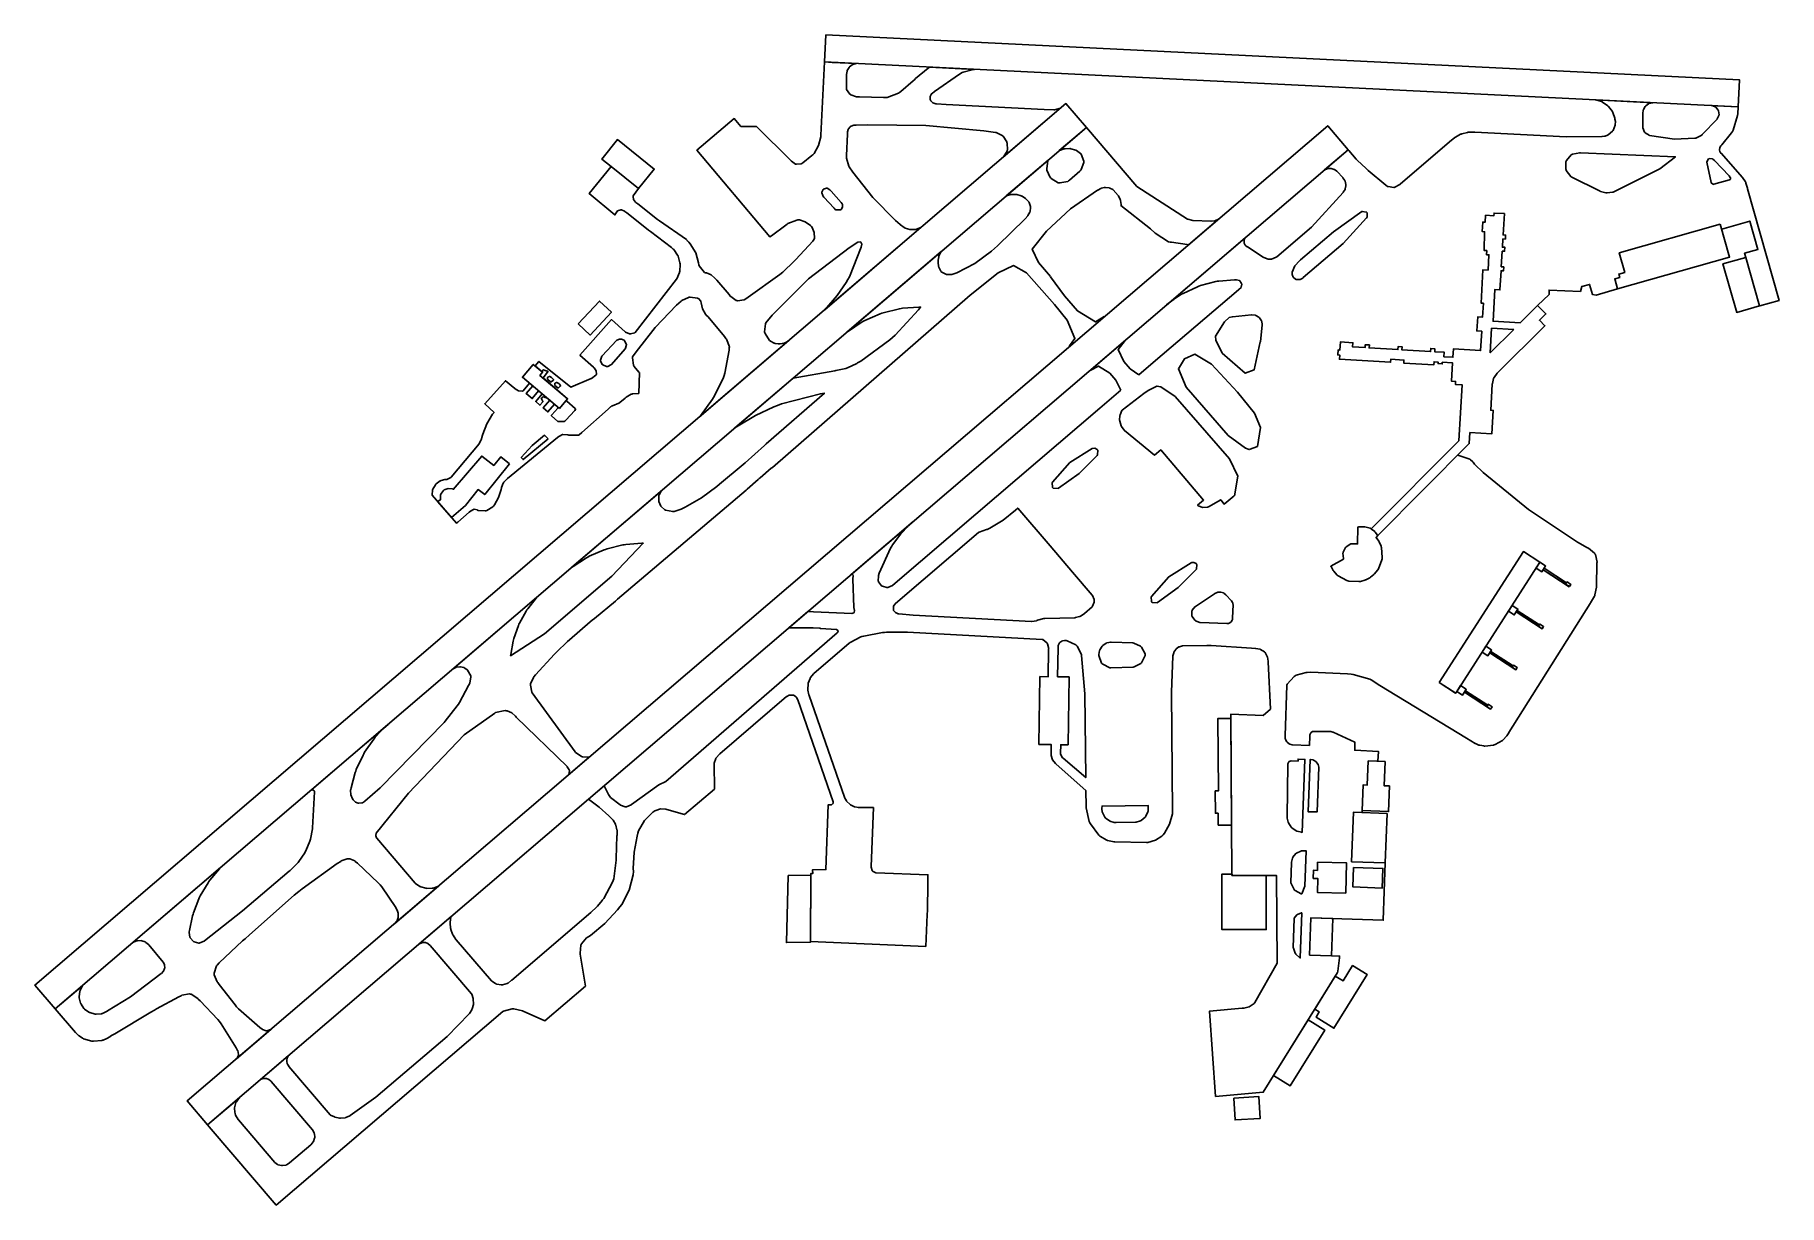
# Model space of a CAD drawing. Extents: x -81.8748 to -81.8309, y 45.5519 to 45.5814.
import ezdxf

# ---------------------------------------------------------------- set-up
doc = ezdxf.new("R2010")
doc.units = 0
doc.header["$MEASUREMENT"] = 0
for name, color, linetype in [('runway', 90, 'Continuous'), ('taxiway', 130, 'Continuous'), ('term', 7, 'Continuous')]:
    doc.layers.add(name, color=color, linetype=linetype)

msp = doc.modelspace()

# ---------------------------------------------------------------- linework, layer by layer
msp.add_line((-81.838215, 45.565768), (-81.838168, 45.565842))
at = {"layer": 'runway'}
for p, q in [((-81.854902, 45.581418), (-81.831876, 45.580285)), ((-81.848333, 45.579085), (-81.874317, 45.556866)), ((-81.841735, 45.578523), (-81.870479, 45.553945))]:
    msp.add_line(p, q, dxfattribs=at)
for points in [[(-81.854902, 45.581418), (-81.854936, 45.580735), (-81.831909, 45.579602), (-81.831876, 45.580285)], [(-81.874317, 45.556866), (-81.874831, 45.557469), (-81.848848, 45.579688), (-81.848333, 45.579085)], [(-81.870479, 45.553946), (-81.870994, 45.554547), (-81.84225, 45.579126), (-81.841736, 45.578524)]]:
    msp.add_lwpolyline(points, close=True, dxfattribs=at)
at = {"layer": 'taxiway'}
for p, q in [((-81.847059, 45.577595), (-81.845784, 45.576777)), ((-81.843949, 45.571525), (-81.844017, 45.571043))]:
    msp.add_line(p, q, dxfattribs=at)
for points in [[(-81.858546, 45.574704), (-81.858544, 45.574706), (-81.85853, 45.574719), (-81.858359, 45.574802), (-81.85834, 45.574805), (-81.858321, 45.574808), (-81.858132, 45.574785), (-81.858114, 45.574777), (-81.858106, 45.574773), (-81.858048, 45.574705), (-81.858046, 45.574696), (-81.858044, 45.574665), (-81.858007, 45.574514), (-81.857932, 45.574378), (-81.857912, 45.574354), (-81.857868, 45.574308), (-81.857454, 45.573819), (-81.857417, 45.573767), (-81.857402, 45.573751), (-81.85733, 45.573553), (-81.857331, 45.573531), (-81.857336, 45.573472), (-81.857441, 45.57289), (-81.857457, 45.572833), (-81.857475, 45.572785), (-81.857703, 45.572323), (-81.85773, 45.572278), (-81.857757, 45.572234), (-81.858061, 45.571819), (-81.858095, 45.57178), (-81.856059, 45.573522), (-81.855831, 45.573716), (-81.855838, 45.573709), (-81.855925, 45.573657), (-81.855935, 45.573653), (-81.855945, 45.573649), (-81.856051, 45.573628), (-81.856062, 45.573627), (-81.856094, 45.573627), (-81.856179, 45.573643), (-81.85619, 45.573646), (-81.8562, 45.57365), (-81.85629, 45.573698), (-81.856298, 45.573705), (-81.856315, 45.573717), (-81.85643, 45.57389), (-81.856435, 45.57391), (-81.856441, 45.573931), (-81.856423, 45.574138), (-81.856414, 45.574157), (-81.856248, 45.574356), (-81.855332, 45.575267), (-81.854308, 45.576054), (-81.854089, 45.576192), (-81.854084, 45.576196), (-81.854028, 45.576202), (-81.854023, 45.576199), (-81.854017, 45.576196), (-81.85399, 45.576146), (-81.853991, 45.57614), (-81.85401, 45.576063), (-81.854305, 45.57532), (-81.854346, 45.575249), (-81.854385, 45.575179), (-81.854612, 45.574847), (-81.854872, 45.574544), (-81.854928, 45.574488), (-81.854928, 45.574488), (-81.852494, 45.57657), (-81.852503, 45.576564), (-81.85261, 45.57652), (-81.852622, 45.576517), (-81.852634, 45.576514), (-81.852757, 45.576509), (-81.85277, 45.57651), (-81.852782, 45.576512), (-81.8529, 45.576549), (-81.852911, 45.576555), (-81.852922, 45.576561), (-81.853014, 45.57663), (-81.853022, 45.576638), (-81.853146, 45.576743), (-81.853718, 45.577319), (-81.854221, 45.577955), (-81.854311, 45.57809), (-81.854322, 45.578107), (-81.854378, 45.578307), (-81.854377, 45.578328), (-81.854377, 45.578381), (-81.854355, 45.578916), (-81.854351, 45.57897), (-81.85435, 45.578975), (-81.854335, 45.579035), (-81.854332, 45.579041), (-81.854329, 45.579046), (-81.854286, 45.579098), (-81.854281, 45.579102), (-81.854275, 45.579107), (-81.854215, 45.579136), (-81.854209, 45.579138), (-81.854202, 45.579139), (-81.854142, 45.579141), (-81.854136, 45.57914), (-81.853843, 45.579154), (-81.852377, 45.579135), (-81.850917, 45.579002), (-81.850626, 45.578958), (-81.850609, 45.578956), (-81.850457, 45.578885), (-81.850444, 45.578873), (-81.850431, 45.578863), (-81.850339, 45.578723), (-81.850334, 45.578707), (-81.850329, 45.578691), (-81.850324, 45.578524), (-81.850329, 45.578507), (-81.850333, 45.57849), (-81.850418, 45.578345), (-81.85043, 45.578334), (-81.85043, 45.578334), (-81.848969, 45.579584), (-81.848969, 45.579584), (-81.848982, 45.579575), (-81.849137, 45.57953), (-81.849153, 45.579531), (-81.8494, 45.579539), (-81.851867, 45.57966), (-81.852113, 45.579676), (-81.85213, 45.579676), (-81.852202, 45.579702), (-81.852255, 45.579758), (-81.85226, 45.579773), (-81.852266, 45.579788), (-81.852267, 45.579865), (-81.852232, 45.579933), (-81.85222, 45.579944), (-81.852162, 45.579995), (-81.851532, 45.580432), (-81.851465, 45.580468), (-81.85144, 45.58048), (-81.851178, 45.580548), (-81.851151, 45.580549), (-81.851151, 45.580549), (-81.852286, 45.580605), (-81.852318, 45.580579), (-81.852636, 45.580315), (-81.852667, 45.580288), (-81.852699, 45.580261), (-81.853012, 45.579991), (-81.853043, 45.579964), (-81.853068, 45.579945), (-81.853356, 45.579842), (-81.853387, 45.579841), (-81.853448, 45.579842), (-81.854054, 45.579853), (-81.854114, 45.579854), (-81.854129, 45.579854), (-81.854269, 45.579903), (-81.854281, 45.579912), (-81.854293, 45.579921), (-81.854376, 45.580043), (-81.85438, 45.580057), (-81.85438, 45.580087), (-81.854375, 45.580383), (-81.854374, 45.580412), (-81.854374, 45.58042), (-81.854364, 45.580503), (-81.854362, 45.580511), (-81.854359, 45.58052), (-81.854315, 45.580597), (-81.854309, 45.580604), (-81.854303, 45.580611), (-81.854232, 45.580666), (-81.854224, 45.580669), (-81.854216, 45.580673), (-81.854136, 45.580695), (-81.854128, 45.580695), (-81.854128, 45.580695), (-81.85474, 45.580725), (-81.854936, 45.580735), (-81.855027, 45.578893), (-81.855027, 45.578847), (-81.85508, 45.578626), (-81.855194, 45.578428), (-81.855225, 45.578394), (-81.855248, 45.578375), (-81.855482, 45.578191), (-81.855505, 45.578173), (-81.855517, 45.578168), (-81.85564, 45.578156), (-81.855652, 45.578159), (-81.855664, 45.578162), (-81.855765, 45.578234), (-81.855772, 45.578245), (-81.856645, 45.579105), (-81.857038, 45.579106), (-81.857207, 45.579307), (-81.858149, 45.57851), (-81.856306, 45.576327), (-81.85627, 45.576354), (-81.85591, 45.57662), (-81.855873, 45.576646), (-81.855854, 45.576661), (-81.855631, 45.576749), (-81.855607, 45.576752), (-81.855559, 45.576752), (-81.855416, 45.576709), (-81.855283, 45.576612), (-81.855263, 45.576586), (-81.855245, 45.576564), (-81.85519, 45.576435), (-81.855184, 45.576295), (-81.85519, 45.576267), (-81.855227, 45.576217), (-81.855651, 45.575755), (-81.855699, 45.575713), (-81.855721, 45.57569), (-81.85596, 45.575461), (-81.855984, 45.575439), (-81.856062, 45.575379), (-81.856857, 45.574807), (-81.856938, 45.574752), (-81.856953, 45.574743), (-81.857122, 45.574716), (-81.857139, 45.57472), (-81.857156, 45.574724), (-81.857296, 45.574822), (-81.857306, 45.574836), (-81.857334, 45.574874), (-81.857646, 45.575234), (-81.85768, 45.575267), (-81.857695, 45.575288), (-81.857791, 45.57537), (-81.857908, 45.575416), (-81.857934, 45.575419), (-81.857954, 45.57543), (-81.858093, 45.575598), (-81.8581, 45.57562), (-81.858105, 45.575673), (-81.858178, 45.575926), (-81.858316, 45.57615), (-81.858353, 45.576189), (-81.858355, 45.576192), (-81.85838, 45.57622), (-81.858382, 45.576222), (-81.858385, 45.576225), (-81.858406, 45.576255), (-81.858408, 45.576258), (-81.859089, 45.576727), (-81.859138, 45.576767), (-81.859636, 45.577157), (-81.859686, 45.577194), (-81.859699, 45.577203), (-81.859745, 45.577266), (-81.859758, 45.577342), (-81.859755, 45.577357), (-81.859618, 45.577545), (-81.860311, 45.578101), (-81.860859, 45.577417), (-81.860216, 45.576878), (-81.860153, 45.576979), (-81.860146, 45.576985), (-81.860066, 45.577011), (-81.860058, 45.57701), (-81.860049, 45.57701), (-81.859974, 45.576973), (-81.859968, 45.576967), (-81.859917, 45.576929), (-81.85942, 45.576539), (-81.859371, 45.576499), (-81.859316, 45.576463), (-81.858792, 45.576061), (-81.858742, 45.576017), (-81.858731, 45.576005), (-81.858636, 45.575869), (-81.858629, 45.575853), (-81.858621, 45.575838), (-81.858574, 45.575669), (-81.858572, 45.575651), (-81.85857, 45.575633), (-81.858581, 45.575458), (-81.858585, 45.575441), (-81.858589, 45.575425), (-81.858653, 45.575271), (-81.858661, 45.575258), (-81.858661, 45.575258)], [(-81.831361, 45.574589), (-81.830876, 45.574726), (-81.831673, 45.577537), (-81.831675, 45.577551), (-81.831712, 45.577684), (-81.831718, 45.577697), (-81.831724, 45.57771), (-81.831801, 45.577825), (-81.831811, 45.577835), (-81.83233, 45.578424), (-81.832333, 45.578427), (-81.832361, 45.578461), (-81.832364, 45.578465), (-81.832366, 45.57847), (-81.832379, 45.578517), (-81.83238, 45.578522), (-81.83238, 45.578527), (-81.832373, 45.578574), (-81.832372, 45.578579), (-81.832371, 45.578583), (-81.832348, 45.578622), (-81.832346, 45.578624), (-81.832316, 45.57865), (-81.832073, 45.57895), (-81.832054, 45.578984), (-81.832036, 45.579018), (-81.831922, 45.579387), (-81.831918, 45.579426), (-81.831909, 45.579602), (-81.832455, 45.579629), (-81.832584, 45.579635), (-81.832575, 45.579635), (-81.832485, 45.579604), (-81.832477, 45.579598), (-81.832468, 45.579593), (-81.832408, 45.579518), (-81.832405, 45.579509), (-81.832401, 45.579501), (-81.832389, 45.579406), (-81.832391, 45.579396), (-81.832393, 45.579386), (-81.832434, 45.5793), (-81.83244, 45.579293), (-81.832812, 45.578907), (-81.832823, 45.578892), (-81.832978, 45.578812), (-81.832997, 45.578811), (-81.83351, 45.578793), (-81.834144, 45.578886), (-81.834154, 45.578889), (-81.834252, 45.578949), (-81.83426, 45.578958), (-81.834267, 45.578968), (-81.83431, 45.579074), (-81.834311, 45.579085), (-81.834309, 45.579428), (-81.83431, 45.579435), (-81.8343, 45.579517), (-81.834297, 45.579525), (-81.834294, 45.579534), (-81.83425, 45.579612), (-81.834244, 45.579619), (-81.834238, 45.579627), (-81.834165, 45.579681), (-81.834157, 45.579684), (-81.834149, 45.579688), (-81.834069, 45.579708), (-81.834061, 45.579708), (-81.834061, 45.579708), (-81.835509, 45.579779), (-81.835509, 45.579779), (-81.835495, 45.579778), (-81.835352, 45.579735), (-81.835338, 45.579728), (-81.835324, 45.579722), (-81.835195, 45.579633), (-81.835184, 45.579621), (-81.835173, 45.579611), (-81.835078, 45.579486), (-81.835071, 45.579472), (-81.835064, 45.579458), (-81.835017, 45.579317), (-81.835014, 45.579302), (-81.835013, 45.579297), (-81.835002, 45.579238), (-81.835002, 45.579232), (-81.835001, 45.579225), (-81.835004, 45.57916), (-81.835005, 45.579153), (-81.835007, 45.57914), (-81.835059, 45.579011), (-81.835068, 45.578999), (-81.835076, 45.578987), (-81.835183, 45.578898), (-81.835196, 45.578892), (-81.835201, 45.578889), (-81.835263, 45.578867), (-81.835269, 45.578865), (-81.835275, 45.578864), (-81.835335, 45.578856), (-81.835341, 45.578855), (-81.836239, 45.578852), (-81.838541, 45.578965), (-81.838555, 45.578966), (-81.8387, 45.578964), (-81.838715, 45.578963), (-81.83873, 45.578961), (-81.838875, 45.578923), (-81.838889, 45.578917), (-81.838903, 45.578912), (-81.839035, 45.578843), (-81.839047, 45.578834), (-81.83906, 45.578826), (-81.83917, 45.57873), (-81.839179, 45.578719), (-81.840422, 45.577656), (-81.840432, 45.577645), (-81.840558, 45.577577), (-81.840572, 45.577575), (-81.840587, 45.577572), (-81.840728, 45.577594), (-81.840741, 45.5776), (-81.840787, 45.577634), (-81.841228, 45.578), (-81.841271, 45.578039), (-81.841292, 45.578057), (-81.841498, 45.578248), (-81.841517, 45.578268), (-81.841536, 45.578289), (-81.841719, 45.578502), (-81.841736, 45.578524), (-81.842331, 45.578015), (-81.842325, 45.578018), (-81.842262, 45.578044), (-81.842255, 45.578046), (-81.842248, 45.578047), (-81.842175, 45.578051), (-81.842168, 45.578049), (-81.842161, 45.578049), (-81.84209, 45.578028), (-81.842084, 45.578025), (-81.842077, 45.578022), (-81.842021, 45.577981), (-81.842017, 45.577977), (-81.841874, 45.577823), (-81.841869, 45.577818), (-81.84182, 45.57775), (-81.841816, 45.577742), (-81.841812, 45.577734), (-81.841792, 45.577647), (-81.841792, 45.577638), (-81.841791, 45.577612), (-81.841808, 45.57754), (-81.841812, 45.577532), (-81.841815, 45.577524), (-81.841861, 45.577455), (-81.841866, 45.577449), (-81.84266, 45.576571), (-81.843536, 45.575821), (-81.843548, 45.575813), (-81.843666, 45.575768), (-81.843705, 45.575768), (-81.843748, 45.575767), (-81.843863, 45.575809), (-81.843876, 45.575817), (-81.844275, 45.576076), (-81.844279, 45.576078), (-81.844322, 45.57611), (-81.844326, 45.576114), (-81.84433, 45.576119), (-81.844357, 45.576172), (-81.844359, 45.576177), (-81.84436, 45.576184), (-81.844359, 45.576244), (-81.844358, 45.57625), (-81.844356, 45.576255), (-81.844333, 45.576303), (-81.84433, 45.576306), (-81.845561, 45.575254), (-81.846318, 45.574606), (-81.846303, 45.574619), (-81.846149, 45.574739), (-81.846132, 45.574751), (-81.846116, 45.574762), (-81.845949, 45.574871), (-81.845932, 45.574881), (-81.845898, 45.574901), (-81.845535, 45.57507), (-81.845498, 45.575084), (-81.84546, 45.575098), (-81.845072, 45.575199), (-81.845033, 45.575206), (-81.844993, 45.575213), (-81.844599, 45.575243), (-81.84456, 45.575243), (-81.844552, 45.575244), (-81.844477, 45.575225), (-81.844471, 45.575221), (-81.844464, 45.575216), (-81.844422, 45.575153), (-81.84442, 45.575145), (-81.844418, 45.575138), (-81.844429, 45.575062), (-81.844433, 45.575055), (-81.844436, 45.575048), (-81.844494, 45.574998), (-81.844501, 45.574995), (-81.846652, 45.573156), (-81.846653, 45.573156), (-81.847008, 45.572852)], [(-81.847059, 45.577595), (-81.848333, 45.579085), (-81.849018, 45.578501), (-81.849007, 45.578506), (-81.848896, 45.578545), (-81.848883, 45.578547), (-81.848871, 45.578549), (-81.848747, 45.578552), (-81.848735, 45.57855), (-81.848722, 45.578549), (-81.848603, 45.578512), (-81.848592, 45.578506), (-81.848581, 45.578501), (-81.848485, 45.578432), (-81.848477, 45.578424), (-81.848463, 45.57841), (-81.848394, 45.578236), (-81.848394, 45.578217), (-81.848394, 45.578198), (-81.848463, 45.578023), (-81.848476, 45.578009), (-81.848501, 45.577985), (-81.848755, 45.577759), (-81.848782, 45.577737), (-81.8488, 45.577726), (-81.849, 45.577686), (-81.849021, 45.577689), (-81.849042, 45.577692), (-81.849218, 45.577796), (-81.849231, 45.577812), (-81.849244, 45.577827), (-81.849327, 45.578008), (-81.849329, 45.578028), (-81.849332, 45.578048), (-81.849303, 45.578246), (-81.849295, 45.578264), (-81.850353, 45.577358), (-81.850344, 45.577363), (-81.85024, 45.577393), (-81.850229, 45.577394), (-81.850218, 45.577396), (-81.850105, 45.577396), (-81.850094, 45.577394), (-81.850082, 45.577392), (-81.849975, 45.57736), (-81.849965, 45.577355), (-81.849954, 45.57735), (-81.849864, 45.577291), (-81.849856, 45.577284), (-81.849849, 45.577278), (-81.849785, 45.577207), (-81.84978, 45.577198), (-81.849775, 45.577189), (-81.849743, 45.577091), (-81.849743, 45.57708), (-81.849741, 45.577069), (-81.849752, 45.576966), (-81.849755, 45.576956), (-81.849758, 45.576946), (-81.849806, 45.576863), (-81.849812, 45.576856), (-81.849875, 45.576782), (-81.85057, 45.576097), (-81.850646, 45.576034), (-81.850722, 45.575964), (-81.85114, 45.575659), (-81.851599, 45.575422), (-81.851697, 45.575385), (-81.851723, 45.575377), (-81.851857, 45.575379), (-81.851977, 45.575436), (-81.851997, 45.575454), (-81.852003, 45.575463), (-81.85205, 45.57556), (-81.852053, 45.575571), (-81.852056, 45.575582), (-81.852071, 45.575693), (-81.852071, 45.575704), (-81.852072, 45.575738), (-81.852054, 45.575827), (-81.852051, 45.575838), (-81.852048, 45.575849), (-81.852001, 45.575945), (-81.851995, 45.575954), (-81.854363, 45.573929), (-81.854363, 45.573929), (-81.854331, 45.573954), (-81.853987, 45.574181), (-81.853951, 45.574201), (-81.853914, 45.574221), (-81.85353, 45.574388), (-81.853491, 45.574402), (-81.853451, 45.574415), (-81.853045, 45.574514), (-81.853004, 45.57452), (-81.852963, 45.574527), (-81.852552, 45.574556), (-81.852511, 45.574555), (-81.852563, 45.574486), (-81.853154, 45.573851), (-81.85322, 45.573794), (-81.853287, 45.573733), (-81.854019, 45.573196), (-81.854097, 45.57315), (-81.854118, 45.573137), (-81.85435, 45.573027), (-81.854375, 45.573018), (-81.854399, 45.57301), (-81.854649, 45.572955), (-81.854674, 45.572952), (-81.855722, 45.572767), (-81.857192, 45.57151), (-81.857192, 45.57151), (-81.857108, 45.571567), (-81.856671, 45.571824), (-81.85621, 45.572041), (-81.856114, 45.572078), (-81.856018, 45.572115), (-81.855035, 45.572373), (-81.854935, 45.572387), (-81.8564, 45.571107), (-81.856447, 45.571064), (-81.856933, 45.570635), (-81.856983, 45.570592), (-81.857032, 45.57055), (-81.857527, 45.570134), (-81.857578, 45.570093), (-81.857649, 45.570031), (-81.858031, 45.569749), (-81.858443, 45.569512), (-81.858529, 45.569472), (-81.858544, 45.569462), (-81.858719, 45.569404), (-81.858738, 45.569403), (-81.858756, 45.569402), (-81.858936, 45.569437), (-81.858953, 45.569446), (-81.858962, 45.569451), (-81.859044, 45.569523), (-81.859051, 45.569532), (-81.859058, 45.569542), (-81.859106, 45.569653), (-81.859108, 45.569665), (-81.859111, 45.569677), (-81.859106, 45.569798), (-81.859104, 45.569809), (-81.8591, 45.569821), (-81.859051, 45.569919), (-81.859044, 45.569927), (-81.8613, 45.567997), (-81.8613, 45.567997), (-81.861269, 45.568021), (-81.860932, 45.568238), (-81.860896, 45.568257), (-81.86086, 45.568276), (-81.860488, 45.568437), (-81.86045, 45.56845), (-81.860411, 45.568464), (-81.860017, 45.568562), (-81.859977, 45.568568), (-81.859937, 45.568574), (-81.859537, 45.568606), (-81.859498, 45.568606), (-81.860292, 45.567778), (-81.861991, 45.566319), (-81.862842, 45.565767), (-81.862838, 45.565801), (-81.862778, 45.566137), (-81.86277, 45.56617), (-81.862761, 45.566203), (-81.862646, 45.566529), (-81.862632, 45.566561), (-81.862617, 45.566592), (-81.86245, 45.566895), (-81.862431, 45.566924), (-81.862412, 45.566953), (-81.862202, 45.567221), (-81.862179, 45.567245), (-81.862179, 45.567245), (-81.864299, 45.565433), (-81.864299, 45.565433), (-81.864293, 45.565438), (-81.864223, 45.565474), (-81.864215, 45.565476), (-81.864207, 45.565479), (-81.864124, 45.56549), (-81.864116, 45.565489), (-81.864107, 45.565489), (-81.864025, 45.565471), (-81.864017, 45.565468), (-81.86401, 45.565465), (-81.863943, 45.565423), (-81.863938, 45.565418), (-81.863925, 45.565407), (-81.863848, 45.565265), (-81.863845, 45.565249), (-81.863842, 45.565233), (-81.863872, 45.565074), (-81.86388, 45.56506), (-81.8639, 45.565016), (-81.864133, 45.564588), (-81.86416, 45.564548), (-81.864187, 45.564507), (-81.864488, 45.564123), (-81.864521, 45.564088), (-81.866127, 45.562436), (-81.866516, 45.5621), (-81.866521, 45.562096), (-81.866579, 45.562063), (-81.866586, 45.56206), (-81.866593, 45.562058), (-81.866666, 45.562051), (-81.866673, 45.562052), (-81.866681, 45.562053), (-81.86675, 45.562079), (-81.866756, 45.562083), (-81.866762, 45.562087), (-81.866809, 45.562135), (-81.866813, 45.56214), (-81.866827, 45.562159), (-81.866872, 45.562264), (-81.866877, 45.562378), (-81.866871, 45.562401), (-81.866864, 45.56244), (-81.86676, 45.562824), (-81.866746, 45.562862), (-81.866732, 45.5629), (-81.866562, 45.563266), (-81.866542, 45.5633), (-81.866522, 45.563336), (-81.866292, 45.563667), (-81.866266, 45.563697), (-81.866253, 45.563713), (-81.866119, 45.563861), (-81.866106, 45.563875), (-81.866091, 45.563889), (-81.865946, 45.564024), (-81.865931, 45.564037), (-81.866691, 45.563387), (-81.867867, 45.562381), (-81.867866, 45.562382), (-81.867849, 45.562385), (-81.867844, 45.562385), (-81.867841, 45.562385), (-81.867819, 45.562379), (-81.867818, 45.562378), (-81.867815, 45.562377), (-81.867797, 45.562363), (-81.867796, 45.562362), (-81.867795, 45.56236), (-81.867784, 45.562343), (-81.867784, 45.56234), (-81.867831, 45.561428), (-81.867833, 45.561402), (-81.867886, 45.561146), (-81.867894, 45.56112), (-81.867902, 45.561095), (-81.868006, 45.560849), (-81.868019, 45.560825), (-81.868032, 45.560801), (-81.868182, 45.56058), (-81.868199, 45.560559), (-81.868216, 45.560539), (-81.868402, 45.560355), (-81.868422, 45.560338), (-81.869603, 45.559342), (-81.870553, 45.558579), (-81.870562, 45.558572), (-81.870673, 45.558528), (-81.870686, 45.558526), (-81.870698, 45.558526), (-81.870814, 45.558553), (-81.870824, 45.558558), (-81.870835, 45.558565), (-81.870915, 45.558654), (-81.870921, 45.558665), (-81.870926, 45.558675), (-81.870942, 45.558794), (-81.870939, 45.558806), (-81.870934, 45.558843), (-81.870856, 45.559214), (-81.870845, 45.559251), (-81.870834, 45.559288), (-81.870696, 45.559645), (-81.870679, 45.55968), (-81.870662, 45.559714), (-81.870467, 45.560046), (-81.870445, 45.560077), (-81.870423, 45.560108), (-81.87018, 45.560399), (-81.870154, 45.560426), (-81.870154, 45.560427), (-81.872353, 45.558546), (-81.872345, 45.558551), (-81.872264, 45.558581), (-81.872255, 45.558583), (-81.872246, 45.558585), (-81.872154, 45.558587), (-81.872144, 45.558585), (-81.872135, 45.558584), (-81.872048, 45.558553), (-81.872041, 45.558548), (-81.872033, 45.558544), (-81.871965, 45.55849), (-81.87196, 45.558483), (-81.8716, 45.558047), (-81.871596, 45.558043), (-81.871567, 45.557984), (-81.871565, 45.557977), (-81.871563, 45.55797), (-81.871559, 45.557899), (-81.87156, 45.557892), (-81.871561, 45.557885), (-81.871589, 45.557818), (-81.871593, 45.557812), (-81.871597, 45.557807), (-81.871643, 45.557761), (-81.871649, 45.557758), (-81.872422, 45.557169), (-81.872998, 45.556817), (-81.873008, 45.55681), (-81.873125, 45.556754), (-81.873138, 45.55675), (-81.873151, 45.556746), (-81.873288, 45.556734), (-81.873302, 45.556735), (-81.873316, 45.556736), (-81.873449, 45.556774), (-81.873461, 45.55678), (-81.873473, 45.556786), (-81.873578, 45.556862), (-81.873587, 45.556871), (-81.873595, 45.55688), (-81.873668, 45.556986), (-81.873674, 45.556999), (-81.873679, 45.557011), (-81.873713, 45.557145), (-81.873714, 45.557159), (-81.873715, 45.557173), (-81.873698, 45.55731), (-81.873694, 45.557322), (-81.873689, 45.557335), (-81.87363, 45.55745), (-81.873622, 45.55746), (-81.874317, 45.556866), (-81.873808, 45.556272), (-81.873801, 45.556265), (-81.873731, 45.556198), (-81.873723, 45.556192), (-81.873715, 45.556186), (-81.87363, 45.55613), (-81.873621, 45.556125), (-81.873602, 45.556116), (-81.873398, 45.556056), (-81.873377, 45.556054), (-81.873355, 45.556052), (-81.873144, 45.556073), (-81.873124, 45.556079), (-81.873114, 45.556082), (-81.87302, 45.556121), (-81.873011, 45.556125), (-81.873002, 45.55613), (-81.87292, 45.556182), (-81.872913, 45.556187), (-81.87282, 45.556239), (-81.871908, 45.556781), (-81.871818, 45.556838), (-81.871763, 45.556871), (-81.8712, 45.557171), (-81.871143, 45.557198), (-81.871125, 45.557209), (-81.870932, 45.557244), (-81.870912, 45.55724), (-81.870892, 45.557236), (-81.870726, 45.557131), (-81.870714, 45.557114), (-81.870668, 45.557069), (-81.870223, 45.556597), (-81.87018, 45.556548), (-81.870135, 45.556492), (-81.869755, 45.555886), (-81.869724, 45.555822), (-81.86972, 45.555814), (-81.869702, 45.555721), (-81.869703, 45.555711), (-81.869704, 45.555702), (-81.869745, 45.555616), (-81.869752, 45.555609), (-81.869752, 45.555609), (-81.868886, 45.556349), (-81.868886, 45.55635), (-81.868893, 45.556345), (-81.868983, 45.556317), (-81.868994, 45.556318), (-81.869004, 45.556318), (-81.869092, 45.556351), (-81.8691, 45.556356), (-81.869159, 45.556397), (-81.869698, 45.556865), (-81.869747, 45.556917), (-81.869788, 45.556968), (-81.870185, 45.557482), (-81.870223, 45.557534), (-81.870237, 45.557549), (-81.870315, 45.557729), (-81.870316, 45.557749), (-81.870317, 45.55777), (-81.870253, 45.557955), (-81.87024, 45.557971), (-81.870185, 45.558031), (-81.869598, 45.55858), (-81.869535, 45.55863), (-81.869426, 45.558734), (-81.868299, 45.559734), (-81.868182, 45.559828), (-81.868098, 45.559897), (-81.867217, 45.560528), (-81.867125, 45.560585), (-81.867112, 45.560596), (-81.866958, 45.560649), (-81.866941, 45.560649), (-81.866895, 45.560649), (-81.866769, 45.560596), (-81.866756, 45.560586), (-81.8667, 45.56054), (-81.866182, 45.560047), (-81.866133, 45.559994), (-81.86609, 45.559946), (-81.865735, 45.559419), (-81.865707, 45.559361), (-81.865703, 45.559355), (-81.865678, 45.559282), (-81.865677, 45.559275), (-81.865675, 45.559267), (-81.865674, 45.559185), (-81.865676, 45.559177), (-81.865677, 45.559169), (-81.865705, 45.559093), (-81.865709, 45.559086), (-81.865713, 45.559079), (-81.865763, 45.55902), (-81.865769, 45.559015), (-81.865596, 45.559163), (-81.864662, 45.559961), (-81.864673, 45.559955), (-81.864793, 45.559914), (-81.864806, 45.559912), (-81.864819, 45.559909), (-81.864952, 45.559905), (-81.864965, 45.559907), (-81.864979, 45.559908), (-81.865106, 45.559945), (-81.865118, 45.559951), (-81.86513, 45.559956), (-81.865236, 45.560026), (-81.865245, 45.560035), (-81.866217, 45.561171), (-81.86622, 45.561176), (-81.866237, 45.561227), (-81.866238, 45.561233), (-81.866238, 45.561238), (-81.866229, 45.561293), (-81.866227, 45.561298), (-81.865414, 45.562307), (-81.864017, 45.563775), (-81.863244, 45.564322), (-81.863222, 45.564336), (-81.862979, 45.564386), (-81.862954, 45.564381), (-81.862928, 45.564376), (-81.862813, 45.564326), (-81.862718, 45.564243), (-81.862703, 45.564222), (-81.861421, 45.562978), (-81.861414, 45.562972), (-81.861364, 45.56289), (-81.861362, 45.56288), (-81.86136, 45.56287), (-81.861376, 45.562775), (-81.86138, 45.562767), (-81.860852, 45.56322), (-81.860867, 45.563216), (-81.861035, 45.563224), (-81.861052, 45.56323), (-81.861068, 45.563236), (-81.861208, 45.563331), (-81.861218, 45.563344), (-81.862303, 45.564832), (-81.862311, 45.564848), (-81.862343, 45.565023), (-81.862341, 45.565042), (-81.862339, 45.56506), (-81.862269, 45.565224), (-81.862258, 45.565237), (-81.862212, 45.56529), (-81.861735, 45.565809), (-81.861686, 45.565859), (-81.861664, 45.565883), (-81.861434, 45.566103), (-81.86141, 45.566124), (-81.861358, 45.566169), (-81.860836, 45.566619), (-81.860784, 45.566664), (-81.860731, 45.566708), (-81.860201, 45.567148), (-81.860147, 45.567192), (-81.856909, 45.56994), (-81.856882, 45.569965), (-81.856608, 45.570208), (-81.85658, 45.570232), (-81.856553, 45.570256), (-81.856275, 45.570493), (-81.856247, 45.570516), (-81.851258, 45.574856), (-81.850559, 45.575417), (-81.85017, 45.575604), (-81.849845, 45.575422), (-81.849139, 45.574621)], [(-81.849241, 45.575329), (-81.849241, 45.575329), (-81.849539, 45.575678), (-81.849701, 45.57602), (-81.84934, 45.57647), (-81.848736, 45.577037), (-81.848049, 45.5775), (-81.848042, 45.577506), (-81.84797, 45.577549), (-81.847962, 45.577552), (-81.847953, 45.577555), (-81.847881, 45.577573), (-81.847856, 45.577573), (-81.847847, 45.577574), (-81.847759, 45.577561), (-81.84775, 45.577558), (-81.847742, 45.577556), (-81.847666, 45.577517), (-81.847659, 45.577512), (-81.847528, 45.577366), (-81.847522, 45.577358), (-81.847478, 45.577267), (-81.847475, 45.577257), (-81.847472, 45.577247), (-81.84746, 45.577142), (-81.84746, 45.577131), (-81.847461, 45.57712), (-81.847461, 45.57712)], [(-81.847461, 45.57712), (-81.846721, 45.576526)], [(-81.846721, 45.576526), (-81.846602, 45.576416), (-81.846262, 45.576198), (-81.846223, 45.576194), (-81.846184, 45.57619), (-81.845796, 45.576134), (-81.845758, 45.576127), (-81.844994, 45.576779), (-81.844994, 45.576779), (-81.845001, 45.576774), (-81.845083, 45.576736), (-81.845092, 45.576734), (-81.845101, 45.576731), (-81.845191, 45.576723), (-81.8452, 45.576723), (-81.845642, 45.576742), (-81.845654, 45.576742), (-81.84578, 45.576775), (-81.845784, 45.576777)], [(-81.832323, 45.576524), (-81.831615, 45.576725), (-81.831412, 45.57601), (-81.831747, 45.575915), (-81.831718, 45.57581)], [(-81.858661, 45.575258), (-81.858661, 45.575258), (-81.859703, 45.573918), (-81.859712, 45.573911), (-81.85982, 45.573879), (-81.859832, 45.573879), (-81.859843, 45.57388), (-81.859947, 45.573923), (-81.859956, 45.573931), (-81.860304, 45.574241), (-81.861098, 45.573349), (-81.86075, 45.573039), (-81.860735, 45.573028), (-81.860688, 45.572954), (-81.86068, 45.572867), (-81.860685, 45.57285), (-81.860693, 45.572839), (-81.860802, 45.57276), (-81.860815, 45.572755), (-81.861328, 45.572539), (-81.862129, 45.573188), (-81.862225, 45.573074), (-81.862036, 45.572914), (-81.862035, 45.572916), (-81.862035, 45.572932), (-81.862036, 45.572933), (-81.862037, 45.572935), (-81.862046, 45.572949), (-81.862047, 45.57295), (-81.862026, 45.572979), (-81.862018, 45.572971), (-81.86192, 45.572938), (-81.861909, 45.572939), (-81.861908, 45.572938), (-81.861908, 45.572917), (-81.861909, 45.572915), (-81.862026, 45.572771), (-81.861406, 45.572247), (-81.86145, 45.572195), (-81.861424, 45.572184), (-81.861218, 45.571999), (-81.861204, 45.571975), (-81.861223, 45.571947), (-81.861453, 45.571703), (-81.861479, 45.571682), (-81.861493, 45.571675), (-81.861635, 45.571669), (-81.861649, 45.571674), (-81.861665, 45.571685), (-81.861806, 45.571807), (-81.861819, 45.571821), (-81.861805, 45.571839), (-81.861656, 45.572009), (-81.86164, 45.572025), (-81.861739, 45.572109), (-81.861902, 45.571914), (-81.86202, 45.572014), (-81.861857, 45.572207), (-81.861945, 45.572281), (-81.861948, 45.572281), (-81.861983, 45.572281), (-81.861987, 45.572282), (-81.861991, 45.572283), (-81.862024, 45.572295), (-81.862028, 45.572297), (-81.862071, 45.572244), (-81.862064, 45.572241), (-81.862031, 45.572175), (-81.862033, 45.572167), (-81.862103, 45.572084), (-81.86221, 45.572174), (-81.862047, 45.572368), (-81.862136, 45.572443), (-81.862299, 45.572249), (-81.862448, 45.572375), (-81.862285, 45.572569), (-81.862367, 45.572638), (-81.86253, 45.572444), (-81.862549, 45.57244), (-81.862644, 45.572447), (-81.862727, 45.572494), (-81.86274, 45.572508), (-81.862972, 45.572702), (-81.863495, 45.572121), (-81.863261, 45.5719), (-81.863296, 45.571856), (-81.863441, 45.571618), (-81.863545, 45.571357), (-81.863559, 45.571303), (-81.86356, 45.571294), (-81.863582, 45.571211), (-81.863585, 45.571203), (-81.863589, 45.571195), (-81.863633, 45.57112), (-81.863638, 45.571113), (-81.864344, 45.570272), (-81.864352, 45.570265), (-81.864452, 45.570213), (-81.864463, 45.570211), (-81.864498, 45.570211), (-81.864591, 45.570186), (-81.864602, 45.57018), (-81.864614, 45.570175), (-81.86472, 45.5701), (-81.864729, 45.57009), (-81.864738, 45.57008), (-81.864802, 45.569967), (-81.864807, 45.569955), (-81.86481, 45.569943), (-81.864823, 45.569825), (-81.864823, 45.569814), (-81.864203, 45.569107), (-81.864173, 45.569132), (-81.863884, 45.569384), (-81.863856, 45.569409), (-81.863851, 45.569416), (-81.863782, 45.569457), (-81.863774, 45.569458), (-81.863765, 45.569459), (-81.863686, 45.569444), (-81.863679, 45.56944), (-81.863662, 45.569433), (-81.863482, 45.569419), (-81.863464, 45.569423), (-81.863445, 45.569427), (-81.863291, 45.569521), (-81.863278, 45.569535), (-81.863251, 45.569569), (-81.863144, 45.569753), (-81.863077, 45.569956), (-81.86307, 45.569998), (-81.863068, 45.57001), (-81.863028, 45.570121), (-81.863021, 45.570131), (-81.863015, 45.570141), (-81.862933, 45.570226), (-81.862923, 45.570232), (-81.861661, 45.571273), (-81.861652, 45.571282), (-81.86155, 45.571339), (-81.861538, 45.571342), (-81.861527, 45.571345), (-81.86141, 45.571339), (-81.861399, 45.571335), (-81.861376, 45.571327), (-81.861134, 45.571331), (-81.861111, 45.571339), (-81.861045, 45.571398), (-81.860387, 45.571982), (-81.860322, 45.57204), (-81.86032, 45.572043), (-81.860294, 45.572064), (-81.860291, 45.572065), (-81.860273, 45.572066), (-81.860115, 45.572131), (-81.860102, 45.572143), (-81.860088, 45.572154), (-81.859953, 45.572264), (-81.85994, 45.572275), (-81.859929, 45.572286), (-81.859803, 45.572361), (-81.859788, 45.572365), (-81.859774, 45.57237), (-81.859626, 45.572381), (-81.859612, 45.572379), (-81.859592, 45.572906), (-81.859608, 45.572916), (-81.859732, 45.573058), (-81.85974, 45.573076), (-81.859748, 45.573093), (-81.85977, 45.57328), (-81.859767, 45.573299), (-81.859681, 45.573429), (-81.8592, 45.574041), (-81.85866, 45.574602), (-81.858546, 45.574704)], [(-81.849237, 45.575323), (-81.848882, 45.574843)], [(-81.836961, 45.574594), (-81.83667, 45.574876), (-81.836671, 45.574986), (-81.835885, 45.574952), (-81.835848, 45.575073), (-81.835653, 45.575129), (-81.835582, 45.574878), (-81.835488, 45.574861), (-81.834948, 45.575015)], [(-81.849139, 45.574622), (-81.848817, 45.574224), (-81.848622, 45.573763), (-81.848759, 45.573577), (-81.848751, 45.573586)], [(-81.847881, 45.574317), (-81.848107, 45.574185), (-81.848557, 45.57446), (-81.848884, 45.574843)], [(-81.844733, 45.574297), (-81.844854, 45.574182), (-81.845075, 45.57382), (-81.845072, 45.573721), (-81.84491, 45.573396), (-81.844331, 45.572889), (-81.844101, 45.572976), (-81.84395, 45.573685)], [(-81.844733, 45.574297), (-81.844657, 45.574314), (-81.844651, 45.574315), (-81.844175, 45.574358), (-81.844167, 45.574359), (-81.844083, 45.574353), (-81.844075, 45.57435), (-81.844066, 45.574347), (-81.843986, 45.574302), (-81.843979, 45.574295), (-81.843972, 45.574289), (-81.843921, 45.574213), (-81.843918, 45.574204), (-81.843915, 45.574196), (-81.843903, 45.574114), (-81.843904, 45.574106), (-81.843949, 45.573685)], [(-81.847467, 45.57246), (-81.847589, 45.572716), (-81.847744, 45.572892), (-81.848024, 45.57307), (-81.848239, 45.57296), (-81.847358, 45.573713), (-81.847533, 45.573488), (-81.847388, 45.573185), (-81.847229, 45.573), (-81.847008, 45.572852)], [(-81.843949, 45.571525), (-81.844095, 45.571883), (-81.844525, 45.572411), (-81.845176, 45.573118), (-81.845596, 45.573374), (-81.845862, 45.57325), (-81.846014, 45.573003), (-81.845815, 45.572541), (-81.844759, 45.571324), (-81.844324, 45.570999), (-81.844229, 45.570965), (-81.844017, 45.571043)], [(-81.847467, 45.57246), (-81.847991, 45.572012), (-81.85112, 45.569336), (-81.85182, 45.568737), (-81.853213, 45.567545), (-81.853222, 45.567537), (-81.853334, 45.56749), (-81.853347, 45.567489), (-81.853359, 45.567488), (-81.853475, 45.567519), (-81.853485, 45.567526), (-81.853496, 45.567533), (-81.853568, 45.56763), (-81.853572, 45.567642), (-81.853576, 45.567654), (-81.853574, 45.567775), (-81.853569, 45.567787), (-81.853551, 45.567852), (-81.853271, 45.568476), (-81.853234, 45.568534), (-81.853215, 45.568563), (-81.853009, 45.568838), (-81.852987, 45.568864), (-81.852976, 45.568877), (-81.852859, 45.569002), (-81.852846, 45.569014), (-81.852834, 45.569026), (-81.85271, 45.56914), (-81.852697, 45.56915), (-81.85334, 45.568602), (-81.854257, 45.567817), (-81.854256, 45.567818), (-81.854244, 45.567822), (-81.85424, 45.567822), (-81.854238, 45.567822), (-81.854222, 45.567817), (-81.854221, 45.567816), (-81.854219, 45.567814), (-81.854207, 45.567785), (-81.854208, 45.567781), (-81.854217, 45.567709), (-81.854191, 45.566983), (-81.854178, 45.566912), (-81.854176, 45.566908), (-81.854188, 45.566862), (-81.854192, 45.566857), (-81.854195, 45.566853), (-81.85424, 45.566837), (-81.854244, 45.566837), (-81.855211, 45.566873), (-81.855349, 45.566883), (-81.855828, 45.566474), (-81.855432, 45.566473), (-81.855416, 45.566473), (-81.855249, 45.566475), (-81.855233, 45.566474), (-81.855216, 45.566474), (-81.855051, 45.56646), (-81.855035, 45.566457), (-81.854631, 45.56643), (-81.854627, 45.56643), (-81.854593, 45.566401), (-81.854591, 45.566397), (-81.85459, 45.566392), (-81.854608, 45.566352), (-81.854612, 45.566349), (-81.858929, 45.562602), (-81.859108, 45.562518), (-81.859798, 45.562017), (-81.859808, 45.562009), (-81.859926, 45.561964), (-81.859939, 45.561963), (-81.859952, 45.561963), (-81.860074, 45.562), (-81.860084, 45.562007), (-81.860327, 45.562196), (-81.860374, 45.56227), (-81.860489, 45.562489), (-81.860883, 45.562151), (-81.86061, 45.561949), (-81.860369, 45.561731), (-81.86036, 45.561724), (-81.860276, 45.561642), (-81.860269, 45.561633), (-81.860262, 45.561623), (-81.860201, 45.56152), (-81.860197, 45.561509), (-81.860192, 45.561498), (-81.860162, 45.561381), (-81.86016, 45.56137), (-81.860159, 45.561358), (-81.860161, 45.561242), (-81.860162, 45.56123), (-81.860186, 45.560658), (-81.860183, 45.560612), (-81.860242, 45.560149), (-81.860256, 45.560105), (-81.860271, 45.56006), (-81.860494, 45.559651), (-81.860523, 45.559615), (-81.860534, 45.5596), (-81.860651, 45.55946), (-81.860663, 45.559446), (-81.860676, 45.559433), (-81.860809, 45.559307), (-81.860823, 45.559296), (-81.862812, 45.557595), (-81.862819, 45.557587), (-81.862908, 45.557518), (-81.862919, 45.557512), (-81.86293, 45.557507), (-81.86305, 45.557475), (-81.863063, 45.557474), (-81.863076, 45.557473), (-81.863197, 45.557494), (-81.863209, 45.557498), (-81.86322, 45.557503), (-81.863316, 45.557563), (-81.863324, 45.557571), (-81.864213, 45.55861), (-81.864221, 45.55862), (-81.864293, 45.558725), (-81.8643, 45.558737), (-81.864306, 45.558748), (-81.86435, 45.558872), (-81.864353, 45.558885), (-81.864355, 45.558898), (-81.864368, 45.55903), (-81.864367, 45.559043), (-81.864367, 45.559056), (-81.864345, 45.559182), (-81.864341, 45.559194), (-81.865145, 45.558507), (-81.865145, 45.558507), (-81.86514, 45.55851), (-81.865083, 45.558535), (-81.865076, 45.558536), (-81.86507, 45.558538), (-81.865005, 45.55854), (-81.864998, 45.558539), (-81.864991, 45.558538), (-81.864929, 45.558515), (-81.864923, 45.558512), (-81.864917, 45.558509), (-81.864872, 45.558468), (-81.864868, 45.558463), (-81.863825, 45.557243), (-81.863821, 45.557234), (-81.863786, 45.557131), (-81.863785, 45.55712), (-81.863783, 45.557109), (-81.86378, 45.556997), (-81.863781, 45.556985), (-81.863782, 45.556974), (-81.863812, 45.556865), (-81.863817, 45.556855), (-81.863821, 45.556844), (-81.863877, 45.556751), (-81.863884, 45.556743), (-81.864441, 45.556172), (-81.866235, 45.554639), (-81.866885, 45.554178), (-81.866894, 45.554172), (-81.866994, 45.55413), (-81.867005, 45.554127), (-81.867016, 45.554125), (-81.867128, 45.554113), (-81.867139, 45.554113), (-81.867151, 45.554114), (-81.867262, 45.554134), (-81.867273, 45.554138), (-81.867283, 45.554142), (-81.86738, 45.554191), (-81.867389, 45.554196), (-81.868431, 45.555416), (-81.868435, 45.555421), (-81.868468, 45.555472), (-81.868471, 45.555478), (-81.868473, 45.555484), (-81.868486, 45.555547), (-81.868486, 45.555554), (-81.868486, 45.555573), (-81.868475, 45.555624), (-81.868473, 45.55563), (-81.86847, 45.555636), (-81.86844, 45.555688), (-81.868436, 45.555692), (-81.869149, 45.555083), (-81.869144, 45.555087), (-81.869087, 45.555109), (-81.869081, 45.55511), (-81.869074, 45.555111), (-81.869009, 45.555112), (-81.869003, 45.55511), (-81.868996, 45.55511), (-81.868936, 45.555087), (-81.868931, 45.555083), (-81.868925, 45.55508), (-81.86888, 45.555041), (-81.868876, 45.555036), (-81.867833, 45.553817), (-81.867828, 45.55381), (-81.867791, 45.553736), (-81.867789, 45.553728), (-81.867786, 45.553719), (-81.867779, 45.553631), (-81.86778, 45.553621), (-81.867781, 45.553612), (-81.86781, 45.553528), (-81.867814, 45.55352), (-81.867818, 45.553513), (-81.867871, 45.55345), (-81.867877, 45.553444), (-81.868414, 45.552985), (-81.86842, 45.55298), (-81.86849, 45.552937), (-81.868499, 45.552934), (-81.868507, 45.552931), (-81.868595, 45.552916), (-81.868605, 45.552916), (-81.868614, 45.552917), (-81.8687, 45.552938), (-81.868708, 45.552941), (-81.868716, 45.552945), (-81.868783, 45.552993), (-81.868788, 45.552999), (-81.869704, 45.554069), (-81.869711, 45.554079), (-81.869772, 45.554188), (-81.869776, 45.554201), (-81.86978, 45.554213), (-81.869799, 45.554347), (-81.869798, 45.55436), (-81.869797, 45.554374), (-81.869763, 45.554504), (-81.869758, 45.554516), (-81.869752, 45.554528), (-81.869679, 45.554629), (-81.86967, 45.554637), (-81.86967, 45.554637), (-81.870479, 45.553946), (-81.870436, 45.553894), (-81.868748, 45.551921), (-81.86304, 45.556802), (-81.86302, 45.556813), (-81.862807, 45.55687), (-81.862784, 45.55687), (-81.862762, 45.556871), (-81.862546, 45.556821), (-81.862526, 45.556811), (-81.861976, 45.556566), (-81.860953, 45.557442), (-81.861089, 45.55825), (-81.861093, 45.55827), (-81.861075, 45.558469), (-81.861067, 45.558488), (-81.861059, 45.558506), (-81.860927, 45.558658), (-81.86091, 45.558668), (-81.860831, 45.55872), (-81.860469, 45.559018), (-81.86015, 45.559362), (-81.860093, 45.559438), (-81.860043, 45.559502), (-81.859854, 45.559856), (-81.859753, 45.560246), (-81.859747, 45.560327), (-81.85975, 45.560409), (-81.859726, 45.560816), (-81.859654, 45.561217), (-81.859633, 45.561296), (-81.859616, 45.561354), (-81.859472, 45.561615), (-81.859261, 45.561824), (-81.85921, 45.561856), (-81.859187, 45.561871), (-81.859062, 45.561911), (-81.85893, 45.561904), (-81.858905, 45.561895), (-81.85846, 45.561763), (-81.857707, 45.562407), (-81.857711, 45.563046), (-81.85771, 45.563058), (-81.857674, 45.563177), (-81.857668, 45.563188), (-81.857662, 45.563199), (-81.85758, 45.563291), (-81.857571, 45.563298), (-81.855887, 45.564738), (-81.855882, 45.564742), (-81.855821, 45.564774), (-81.855814, 45.564776), (-81.855807, 45.564778), (-81.85573, 45.564777), (-81.855722, 45.564774), (-81.855714, 45.564772), (-81.855649, 45.564731), (-81.855644, 45.564726), (-81.855638, 45.56472), (-81.855605, 45.564661), (-81.855603, 45.564655), (-81.854711, 45.56209), (-81.85471, 45.562087), (-81.854716, 45.562049), (-81.854718, 45.562045), (-81.85472, 45.562041), (-81.854748, 45.562015), (-81.854752, 45.562013), (-81.854838, 45.562012), (-81.854897, 45.560379), (-81.855231, 45.560376), (-81.85523, 45.560279), (-81.855278, 45.560279), (-81.855287, 45.558566), (-81.852379, 45.55844), (-81.852344, 45.559247), (-81.852344, 45.559255), (-81.852335, 45.559337), (-81.852335, 45.559343)], [(-81.844612, 45.569795), (-81.844862, 45.56959), (-81.844948, 45.569701), (-81.845259, 45.569525), (-81.845282, 45.569515), (-81.845401, 45.569504), (-81.845513, 45.569545), (-81.845532, 45.569561), (-81.84538, 45.569692), (-81.846459, 45.570956), (-81.846613, 45.570825), (-81.847373, 45.57145), (-81.847381, 45.571457), (-81.847447, 45.571546), (-81.847453, 45.571556), (-81.847458, 45.571567), (-81.847492, 45.57168), (-81.847494, 45.571692), (-81.847495, 45.571704), (-81.847487, 45.571821), (-81.847484, 45.571832), (-81.847481, 45.571844), (-81.847439, 45.571946), (-81.847433, 45.571955), (-81.846882, 45.572381)], [(-81.844602, 45.569802), (-81.844519, 45.570293), (-81.844729, 45.570734), (-81.846096, 45.572299), (-81.84646, 45.572546), (-81.846556, 45.572565), (-81.846778, 45.572457), (-81.846882, 45.572381)], [(-81.852335, 45.559338), (-81.852327, 45.560035), (-81.852327, 45.560041), (-81.852328, 45.560248), (-81.853629, 45.560293), (-81.853638, 45.560294), (-81.853719, 45.56034), (-81.853725, 45.560347), (-81.853731, 45.560354), (-81.85376, 45.560442), (-81.853759, 45.560452), (-81.853701, 45.56194), (-81.854068, 45.561942), (-81.854077, 45.561943), (-81.854172, 45.56196), (-81.854181, 45.561963), (-81.85419, 45.561967), (-81.85428, 45.562013), (-81.854288, 45.562019), (-81.854296, 45.562025), (-81.854368, 45.562095), (-81.854374, 45.562103), (-81.85438, 45.562111), (-81.854427, 45.562195), (-81.85443, 45.562203), (-81.855323, 45.564769), (-81.855327, 45.56478), (-81.855354, 45.564899), (-81.855355, 45.564912), (-81.855356, 45.564924), (-81.855347, 45.565051), (-81.855344, 45.565063), (-81.855342, 45.565076), (-81.855296, 45.565195), (-81.85529, 45.565206), (-81.855284, 45.565218), (-81.85521, 45.565315), (-81.855202, 45.565323), (-81.854312, 45.566084), (-81.854288, 45.566104), (-81.854021, 45.566245), (-81.853992, 45.566253), (-81.853945, 45.566266), (-81.853468, 45.566351), (-81.853419, 45.566355), (-81.853371, 45.56636), (-81.852885, 45.566363), (-81.852837, 45.566359), (-81.849444, 45.566182), (-81.849431, 45.566177), (-81.849332, 45.566093), (-81.849324, 45.566082), (-81.849317, 45.566071), (-81.849283, 45.565944), (-81.849284, 45.565931), (-81.849294, 45.56524), (-81.849504, 45.565243), (-81.849528, 45.563533), (-81.849217, 45.563529), (-81.84922, 45.563279), (-81.849221, 45.563255), (-81.849189, 45.563142), (-81.849115, 45.563051), (-81.849095, 45.563037), (-81.848343, 45.562368), (-81.848338, 45.561974), (-81.848337, 45.561938), (-81.848262, 45.561593), (-81.848247, 45.56156), (-81.848232, 45.561528), (-81.848021, 45.561245), (-81.847994, 45.561221), (-81.847981, 45.56121), (-81.847834, 45.561125), (-81.847818, 45.561119), (-81.847802, 45.561112), (-81.847635, 45.561077), (-81.847618, 45.561076), (-81.846821, 45.561059), (-81.846781, 45.561062), (-81.846593, 45.561117), (-81.846429, 45.561223), (-81.846401, 45.561251), (-81.846367, 45.561293), (-81.846237, 45.561524), (-81.846166, 45.56178), (-81.846161, 45.561833), (-81.846189, 45.564851), (-81.846152, 45.565761), (-81.846151, 45.565768), (-81.846133, 45.565844), (-81.84613, 45.565851), (-81.846126, 45.565859), (-81.846081, 45.565928), (-81.846075, 45.565934), (-81.846069, 45.56594), (-81.846001, 45.56599), (-81.845994, 45.565993), (-81.845987, 45.565997), (-81.845912, 45.56602), (-81.845905, 45.56602), (-81.845294, 45.566026), (-81.845192, 45.566024), (-81.844175, 45.565961), (-81.844074, 45.565951), (-81.844065, 45.565951), (-81.843962, 45.565935), (-81.843952, 45.565931), (-81.843942, 45.565927), (-81.843848, 45.565864), (-81.84384, 45.565856), (-81.843831, 45.565848), (-81.843774, 45.565751), (-81.84377, 45.56574), (-81.843767, 45.56573), (-81.843755, 45.565628), (-81.843756, 45.565618), (-81.843696, 45.564424), (-81.843879, 45.564259), (-81.84469, 45.5643), (-81.844664, 45.560232), (-81.843543, 45.560232), (-81.843524, 45.558017), (-81.844086, 45.557028), (-81.844107, 45.557005), (-81.844233, 45.556922), (-81.844365, 45.556883), (-81.84441, 45.556882), (-81.845231, 45.556809), (-81.845077, 45.55466), (-81.843877, 45.554767), (-81.842005, 45.557786), (-81.841997, 45.557818), (-81.841953, 45.558151), (-81.841953, 45.558184), (-81.841952, 45.558197), (-81.842153, 45.558203), (-81.842708, 45.558222), (-81.842675, 45.559164), (-81.840852, 45.559101), (-81.840803, 45.560546), (-81.841651, 45.560577), (-81.841604, 45.561823), (-81.841386, 45.561814), (-81.841383, 45.561866), (-81.841359, 45.562512), (-81.841254, 45.562508), (-81.841231, 45.563117), (-81.840987, 45.563108), (-81.840971, 45.563352), (-81.841568, 45.563388), (-81.841564, 45.563589), (-81.842118, 45.563839), (-81.84212, 45.563841), (-81.842144, 45.563852), (-81.842147, 45.563853), (-81.842149, 45.563854), (-81.842175, 45.56386), (-81.842178, 45.56386), (-81.842582, 45.563862), (-81.842585, 45.563863), (-81.842623, 45.563859), (-81.842627, 45.563857), (-81.842631, 45.563856), (-81.842667, 45.563834), (-81.84267, 45.563831), (-81.842673, 45.563828), (-81.842695, 45.563791), (-81.842696, 45.563787), (-81.842698, 45.563783), (-81.842701, 45.563745), (-81.842701, 45.563742), (-81.842712, 45.563508), (-81.843139, 45.563527), (-81.843144, 45.563527), (-81.843208, 45.563542), (-81.843214, 45.563544), (-81.843221, 45.563548), (-81.843277, 45.563592), (-81.843282, 45.563598), (-81.843287, 45.563604), (-81.843318, 45.563669), (-81.84332, 45.563676), (-81.843321, 45.563682), (-81.843322, 45.563748), (-81.843321, 45.563753), (-81.843281, 45.565025), (-81.843269, 45.565049), (-81.843094, 45.565247), (-81.843072, 45.565261), (-81.843049, 45.565276), (-81.842795, 45.56535), (-81.842768, 45.56535), (-81.842675, 45.565353), (-81.841749, 45.565313), (-81.841657, 45.565302), (-81.841614, 45.565295), (-81.841193, 45.565176), (-81.841153, 45.565159), (-81.840937, 45.565022), (-81.838757, 45.563688), (-81.838538, 45.563558), (-81.838529, 45.563553), (-81.838439, 45.563518), (-81.838429, 45.563515), (-81.83842, 45.563513), (-81.838319, 45.563494), (-81.838309, 45.563493), (-81.838288, 45.563492), (-81.838074, 45.563515), (-81.838054, 45.563522), (-81.838032, 45.563529), (-81.837846, 45.563636), (-81.83783, 45.563649), (-81.837822, 45.563656), (-81.837752, 45.563731), (-81.837746, 45.563739), (-81.83774, 45.563747), (-81.837688, 45.563829), (-81.837684, 45.563836), (-81.835638, 45.567083), (-81.835626, 45.567098), (-81.835531, 45.56727), (-81.835524, 45.567289), (-81.835517, 45.567307), (-81.835475, 45.567499), (-81.835474, 45.567518), (-81.835467, 45.568108), (-81.835464, 45.568128), (-81.835507, 45.568321), (-81.835518, 45.568338), (-81.835529, 45.568356), (-81.835681, 45.568483), (-81.835701, 45.56849), (-81.835958, 45.568635), (-81.837188, 45.569454), (-81.838333, 45.570389), (-81.838548, 45.570593), (-81.838551, 45.570598), (-81.83859, 45.570651), (-81.838595, 45.570656), (-81.8386, 45.570661), (-81.838655, 45.570708), (-81.838661, 45.570712), (-81.838674, 45.57072), (-81.838972, 45.570827)]]:
    msp.add_lwpolyline(points, dxfattribs=at)
for points in [[(-81.835883, 45.578446), (-81.833488, 45.578346), (-81.833879, 45.578044), (-81.835059, 45.577455), (-81.835072, 45.577451), (-81.835211, 45.577434), (-81.835226, 45.577434), (-81.83524, 45.577436), (-81.835375, 45.577474), (-81.835388, 45.57748), (-81.836113, 45.577841), (-81.836128, 45.577851), (-81.83624, 45.577997), (-81.836246, 45.578015), (-81.836252, 45.578033), (-81.836249, 45.578217), (-81.836242, 45.578235), (-81.836235, 45.578253), (-81.836116, 45.578395), (-81.8361, 45.578404), (-81.836084, 45.578414), (-81.835902, 45.578449), (-81.835883, 45.578446)], [(-81.832589, 45.577693), (-81.832597, 45.577736), (-81.832686, 45.578168), (-81.832696, 45.578211), (-81.832696, 45.57822), (-81.832653, 45.578293), (-81.832645, 45.578297), (-81.832637, 45.578301), (-81.832552, 45.578291), (-81.832545, 45.578285), (-81.832503, 45.578252), (-81.832137, 45.577865), (-81.832106, 45.577821), (-81.832105, 45.577819), (-81.832101, 45.57779), (-81.832102, 45.577787), (-81.832103, 45.577786), (-81.832111, 45.577773), (-81.832112, 45.577771), (-81.832113, 45.57777), (-81.832125, 45.577763), (-81.832126, 45.577762), (-81.83252, 45.577651), (-81.832528, 45.577649), (-81.832587, 45.577685), (-81.832589, 45.577693)], [(-81.854796, 45.57751), (-81.854768, 45.577482), (-81.854512, 45.577193), (-81.854489, 45.577162), (-81.854481, 45.577151), (-81.854476, 45.577086), (-81.854504, 45.577028), (-81.854515, 45.577019), (-81.854526, 45.57701), (-81.85465, 45.577011), (-81.854661, 45.577019), (-81.854688, 45.577047), (-81.854948, 45.57733), (-81.854973, 45.57736), (-81.854978, 45.577366), (-81.855002, 45.577438), (-81.855001, 45.577446), (-81.855, 45.577454), (-81.854965, 45.577521), (-81.85496, 45.577526), (-81.854954, 45.57753), (-81.854883, 45.577553), (-81.854875, 45.577552), (-81.854866, 45.577551), (-81.8548, 45.577515), (-81.854796, 45.57751)], [(-81.843148, 45.575403), (-81.843143, 45.575438), (-81.843076, 45.575596), (-81.842963, 45.575726), (-81.842934, 45.575746), (-81.842108, 45.576451), (-81.841394, 45.576962), (-81.841383, 45.576969), (-81.841271, 45.57695), (-81.841264, 45.576941), (-81.841256, 45.576931), (-81.841261, 45.576819), (-81.84127, 45.576809), (-81.841859, 45.576161), (-81.842867, 45.575299), (-81.842877, 45.575287), (-81.842947, 45.575249), (-81.843028, 45.575248), (-81.843043, 45.575253), (-81.843059, 45.575259), (-81.843119, 45.575312), (-81.843148, 45.57538), (-81.843148, 45.575403)], [(-81.846846, 45.576247)], [(-81.846845, 45.576247)], [(-81.846836, 45.576246)], [(-81.858661, 45.575256)], [(-81.836961, 45.574594), (-81.836961, 45.574594)], [(-81.860536, 45.573324), (-81.860173, 45.573713), (-81.860166, 45.573719), (-81.860097, 45.57375), (-81.860074, 45.57375), (-81.86005, 45.57375), (-81.859983, 45.573719), (-81.859976, 45.573713), (-81.85997, 45.573707), (-81.859927, 45.573629), (-81.859926, 45.573619), (-81.859925, 45.57361), (-81.859946, 45.573524), (-81.85995, 45.573517), (-81.86031, 45.573105), (-81.860317, 45.573098), (-81.860393, 45.573061), (-81.860419, 45.573061), (-81.860429, 45.573061), (-81.860521, 45.573098), (-81.860529, 45.573105), (-81.860536, 45.573112), (-81.860576, 45.573203), (-81.860576, 45.573213), (-81.860576, 45.573223), (-81.860543, 45.573316), (-81.860536, 45.573324)], [(-81.861762, 45.572725), (-81.861762, 45.572717), (-81.861818, 45.57267), (-81.861827, 45.57267), (-81.861835, 45.572674), (-81.861904, 45.572729), (-81.861909, 45.572736), (-81.861911, 45.572739), (-81.861909, 45.57278), (-81.861906, 45.572784), (-81.861903, 45.572789), (-81.861866, 45.572806), (-81.861862, 45.572806), (-81.861857, 45.572804), (-81.861809, 45.572778), (-81.861804, 45.572775), (-81.8618, 45.572771), (-81.861764, 45.57273), (-81.861762, 45.572725)], [(-81.861646, 45.572521), (-81.861654, 45.572525), (-81.861724, 45.57258), (-81.861729, 45.572587), (-81.861731, 45.57259), (-81.861728, 45.572631), (-81.861726, 45.572635), (-81.861722, 45.572639), (-81.861685, 45.572657), (-81.861682, 45.572657), (-81.861676, 45.572655), (-81.861629, 45.572629), (-81.861624, 45.572626), (-81.86162, 45.572623), (-81.861584, 45.572581), (-81.861581, 45.572576), (-81.861582, 45.572568), (-81.861638, 45.572521), (-81.861646, 45.572521)], [(-81.861898, 45.571235), (-81.86253, 45.570715), (-81.862574, 45.570762), (-81.862302, 45.571066), (-81.861986, 45.571326), (-81.861898, 45.571235)], [(-81.848063, 45.570819), (-81.848515, 45.570366), (-81.849036, 45.569991), (-81.849046, 45.569983), (-81.849166, 45.569994), (-81.849175, 45.570003), (-81.849184, 45.570013), (-81.849192, 45.570133), (-81.849184, 45.570144), (-81.84875, 45.570641), (-81.84819, 45.57099), (-81.848178, 45.570996), (-81.848116, 45.571001), (-81.848061, 45.57097), (-81.848053, 45.570959), (-81.848045, 45.570949), (-81.848054, 45.570829), (-81.848063, 45.570819)], [(-81.851054, 45.568871), (-81.851038, 45.568883), (-81.850854, 45.56895), (-81.850835, 45.56895), (-81.850763, 45.568984), (-81.850427, 45.569189), (-81.850121, 45.569435), (-81.850064, 45.569491), (-81.849249, 45.568538), (-81.848684, 45.567877), (-81.84819, 45.567299), (-81.848182, 45.567289), (-81.848138, 45.567187), (-81.848138, 45.567152), (-81.848138, 45.567115), (-81.84818, 45.567014), (-81.848188, 45.567004), (-81.848384, 45.566836), (-81.848392, 45.566828), (-81.848482, 45.566765), (-81.848493, 45.56676), (-81.848503, 45.566756), (-81.848611, 45.566729), (-81.848622, 45.566728), (-81.849384, 45.566706), (-81.849402, 45.566708), (-81.849567, 45.566664), (-81.849582, 45.566654), (-81.849592, 45.56665), (-81.849705, 45.566632), (-81.849716, 45.566632), (-81.852697, 45.566788), (-81.85306, 45.566828), (-81.853076, 45.566828), (-81.853143, 45.566856), (-81.85319, 45.566912), (-81.853194, 45.566927), (-81.853196, 45.566933), (-81.853197, 45.567007), (-81.853194, 45.567014), (-81.853192, 45.567022), (-81.853148, 45.567081), (-81.853142, 45.567085), (-81.851054, 45.568871)], [(-81.845569, 45.567939), (-81.846022, 45.567486), (-81.846542, 45.567111), (-81.846553, 45.567103), (-81.846672, 45.567114), (-81.846682, 45.567123), (-81.846691, 45.567133), (-81.846698, 45.567254), (-81.846689, 45.567264), (-81.846256, 45.567761), (-81.845696, 45.56811), (-81.845685, 45.568116), (-81.845622, 45.568121), (-81.845567, 45.56809), (-81.845559, 45.568079), (-81.845551, 45.568069), (-81.845559, 45.567949), (-81.845569, 45.567939)], [(-81.84558, 45.567012), (-81.845102, 45.567332), (-81.845097, 45.567335), (-81.84504, 45.567364), (-81.845034, 45.567366), (-81.845027, 45.567368), (-81.844959, 45.567373), (-81.844952, 45.567373), (-81.844945, 45.567372), (-81.84488, 45.567351), (-81.844875, 45.567347), (-81.844869, 45.567345), (-81.844819, 45.567305), (-81.844815, 45.5673), (-81.844675, 45.567155), (-81.844672, 45.567152), (-81.844649, 45.567114), (-81.844647, 45.56711), (-81.844646, 45.567105), (-81.844639, 45.567068), (-81.844638, 45.567056), (-81.844647, 45.566718), (-81.844647, 45.566714), (-81.844653, 45.56667), (-81.844655, 45.566665), (-81.844656, 45.566661), (-81.844684, 45.56662), (-81.844687, 45.566616), (-81.844691, 45.566613), (-81.844733, 45.566588), (-81.844738, 45.566586), (-81.844742, 45.566585), (-81.844787, 45.56658), (-81.844791, 45.56658), (-81.845464, 45.56661), (-81.845475, 45.56661), (-81.845585, 45.566647), (-81.845594, 45.566655), (-81.845604, 45.566662), (-81.84567, 45.566756), (-81.845673, 45.566767), (-81.845676, 45.566779), (-81.845672, 45.566894), (-81.845668, 45.566905), (-81.845663, 45.566916), (-81.84559, 45.567006), (-81.84558, 45.567012)], [(-81.848922, 45.56319), (-81.848931, 45.563198), (-81.848984, 45.563286), (-81.848984, 45.563315), (-81.848981, 45.563526), (-81.848793, 45.563524), (-81.848769, 45.565233), (-81.849058, 45.565237), (-81.849048, 45.565968), (-81.849048, 45.565973), (-81.849042, 45.566028), (-81.849041, 45.566034), (-81.849038, 45.56604), (-81.849008, 45.566093), (-81.849003, 45.566097), (-81.848999, 45.566102), (-81.848948, 45.566138), (-81.848943, 45.566139), (-81.848937, 45.566142), (-81.848883, 45.566152), (-81.848878, 45.566152), (-81.848868, 45.566152), (-81.848844, 45.566151), (-81.848841, 45.56615), (-81.848817, 45.566148), (-81.848601, 45.566045), (-81.848584, 45.566028), (-81.848566, 45.566011), (-81.848456, 45.5658), (-81.848452, 45.565775), (-81.848376, 45.564809), (-81.848347, 45.562699), (-81.848922, 45.56319)], [(-81.84715, 45.565481), (-81.84772, 45.565461), (-81.847741, 45.565463), (-81.847922, 45.565552), (-81.847936, 45.565567), (-81.84795, 45.565582), (-81.848022, 45.565772), (-81.848021, 45.565793), (-81.848021, 45.565803), (-81.848001, 45.565899), (-81.847997, 45.565908), (-81.847993, 45.565918), (-81.847936, 45.566007), (-81.847928, 45.566015), (-81.84792, 45.566023), (-81.847833, 45.566083), (-81.847823, 45.566087), (-81.847814, 45.566091), (-81.847717, 45.566113), (-81.847708, 45.566113), (-81.84716, 45.56609), (-81.847141, 45.566088), (-81.84697, 45.566009), (-81.846956, 45.565995), (-81.846942, 45.565982), (-81.846855, 45.565815), (-81.846852, 45.565796), (-81.846854, 45.565777), (-81.846934, 45.565604), (-81.846947, 45.565589), (-81.846961, 45.565575), (-81.84713, 45.565485), (-81.84715, 45.565481)], [(-81.843273, 45.561705), (-81.843254, 45.563034), (-81.843254, 45.56304), (-81.843235, 45.563091), (-81.843231, 45.563096), (-81.843226, 45.5631), (-81.843175, 45.563121), (-81.84317, 45.56312), (-81.842999, 45.563113), (-81.842998, 45.563162), (-81.842827, 45.563156), (-81.842897, 45.561317), (-81.842908, 45.561318), (-81.843024, 45.561344), (-81.843036, 45.561349), (-81.843048, 45.561354), (-81.843153, 45.561427), (-81.843162, 45.561436), (-81.843171, 45.561446), (-81.843241, 45.561553), (-81.843246, 45.561565), (-81.84325, 45.561577), (-81.843273, 45.561673), (-81.843273, 45.561705)], [(-81.842476, 45.562957), (-81.842519, 45.56183), (-81.842744, 45.561838), (-81.842695, 45.563151), (-81.842689, 45.563151), (-81.842625, 45.563143), (-81.842618, 45.563141), (-81.842612, 45.563138), (-81.842551, 45.563104), (-81.842546, 45.563099), (-81.84254, 45.563094), (-81.842499, 45.563038), (-81.842496, 45.563032), (-81.842493, 45.563026), (-81.842477, 45.562963), (-81.842476, 45.562957)], [(-81.847093, 45.561571), (-81.847579, 45.561566), (-81.847585, 45.561566), (-81.847644, 45.561569), (-81.84765, 45.56157), (-81.847656, 45.561572), (-81.847718, 45.56159), (-81.847725, 45.561592), (-81.847737, 45.561597), (-81.847849, 45.561676), (-81.847859, 45.561687), (-81.847868, 45.561698), (-81.847931, 45.56182), (-81.847934, 45.561833), (-81.847935, 45.56184), (-81.847944, 45.561903), (-81.847945, 45.561909), (-81.847945, 45.561928), (-81.847939, 45.561975), (-81.847939, 45.561981), (-81.846775, 45.56199), (-81.846773, 45.56198), (-81.846776, 45.561862), (-81.846779, 45.56185), (-81.846782, 45.561838), (-81.846835, 45.561723), (-81.846843, 45.561712), (-81.846851, 45.561702), (-81.846949, 45.561619), (-81.84696, 45.561612), (-81.84697, 45.561607), (-81.847082, 45.561572), (-81.847093, 45.561571)], [(-81.843178, 45.560044), (-81.843164, 45.560555), (-81.843163, 45.560565), (-81.843139, 45.560668), (-81.843134, 45.560678), (-81.84313, 45.560689), (-81.843056, 45.560781), (-81.843047, 45.560788), (-81.843037, 45.560796), (-81.842932, 45.560846), (-81.842921, 45.560848), (-81.842909, 45.560851), (-81.842803, 45.56085), (-81.842793, 45.560848), (-81.842827, 45.559957), (-81.842904, 45.559765), (-81.842921, 45.559768), (-81.843074, 45.559848), (-81.843086, 45.55986), (-81.843098, 45.559873), (-81.843175, 45.560026), (-81.843178, 45.560044)], [(-81.8429, 45.559284), (-81.842944, 45.558151), (-81.842955, 45.558158), (-81.843054, 45.55825), (-81.843062, 45.558262), (-81.84307, 45.558273), (-81.843117, 45.558399), (-81.843119, 45.558412), (-81.8431, 45.559144), (-81.843096, 45.559154), (-81.84303, 45.559237), (-81.843021, 45.559243), (-81.843011, 45.55925), (-81.84291, 45.559284), (-81.8429, 45.559284)]]:
    msp.add_lwpolyline(points, close=True, dxfattribs=at)
at = {"layer": 'term'}
for p, q in [((-81.837, 45.567979), (-81.836855, 45.567885)), ((-81.836855, 45.567885), (-81.836823, 45.567936)), ((-81.836823, 45.567936), (-81.83682, 45.567935)), ((-81.83682, 45.567935), (-81.836163, 45.567509)), ((-81.837697, 45.566893), (-81.837552, 45.566799)), ((-81.837505, 45.566872), (-81.837552, 45.566799)), ((-81.837504, 45.566872), (-81.836847, 45.566446)), ((-81.83836, 45.565862), (-81.838215, 45.565768)), ((-81.838168, 45.565842), (-81.837511, 45.565416)), ((-81.839442, 45.565095), (-81.839027, 45.564826)), ((-81.838998, 45.564871), (-81.838852, 45.564778)), ((-81.838852, 45.564778), (-81.838806, 45.56485)), ((-81.838806, 45.564851), (-81.838147, 45.564425)), ((-81.855846, 45.56023), (-81.855278, 45.560241))]:
    msp.add_line(p, q, dxfattribs=at)
for points in [[(-81.860311, 45.578101), (-81.859618, 45.577545), (-81.859224, 45.578035), (-81.860151, 45.578779), (-81.860545, 45.578289)], [(-81.832359, 45.57665), (-81.834904, 45.575927), (-81.834764, 45.575432), (-81.834919, 45.575388), (-81.834894, 45.5753), (-81.835019, 45.575265), (-81.834948, 45.575015), (-81.832122, 45.575817)], [(-81.831718, 45.57581), (-81.83137, 45.574587), (-81.831945, 45.574423), (-81.832293, 45.575647)], [(-81.861138, 45.574131), (-81.860603, 45.574707), (-81.860301, 45.574426), (-81.860835, 45.573851)], [(-81.837564, 45.573991), (-81.837564, 45.573991)], [(-81.861612, 45.572002), (-81.862544, 45.572788), (-81.862271, 45.573113), (-81.862036, 45.572914), (-81.862102, 45.572835), (-81.861406, 45.572247)], [(-81.862867, 45.570606), (-81.863493, 45.569829), (-81.863661, 45.569956), (-81.863979, 45.569559), (-81.864331, 45.569254), (-81.864686, 45.569659), (-81.864609, 45.5697), (-81.864612, 45.56971), (-81.86461, 45.569819), (-81.864607, 45.569829), (-81.864603, 45.56984), (-81.864542, 45.569929), (-81.864534, 45.569935), (-81.864516, 45.56995), (-81.864415, 45.569986), (-81.864308, 45.569973), (-81.864288, 45.569963), (-81.863569, 45.570803), (-81.863267, 45.570564), (-81.86309, 45.570781), (-81.862867, 45.570606)], [(-81.839443, 45.565095), (-81.837319, 45.568395), (-81.836903, 45.568127), (-81.839026, 45.564827)], [(-81.837001, 45.56798), (-81.836907, 45.568126), (-81.836761, 45.568033), (-81.836855, 45.567886)], [(-81.83682, 45.567936), (-81.836796, 45.567972), (-81.836233, 45.56761), (-81.836257, 45.567573)], [(-81.836257, 45.567573), (-81.836233, 45.56761), (-81.836221, 45.567628), (-81.836125, 45.567566), (-81.83616, 45.567512)], [(-81.837697, 45.566893), (-81.837603, 45.567038), (-81.837457, 45.566945), (-81.837551, 45.566799)], [(-81.837504, 45.566872), (-81.837481, 45.56691), (-81.836917, 45.566547), (-81.836942, 45.56651)], [(-81.836942, 45.56651), (-81.836917, 45.566547), (-81.836906, 45.566565), (-81.83681, 45.566503), (-81.836846, 45.566448)], [(-81.838361, 45.565862), (-81.838267, 45.566007), (-81.838121, 45.565915), (-81.838215, 45.565768)], [(-81.838168, 45.565842), (-81.838144, 45.565879), (-81.837581, 45.565516), (-81.837604, 45.565479)], [(-81.837604, 45.565479), (-81.837581, 45.565516), (-81.837569, 45.565534), (-81.837473, 45.565472), (-81.837509, 45.565417)], [(-81.838998, 45.564871), (-81.838904, 45.565017), (-81.838759, 45.564923), (-81.838852, 45.564778)], [(-81.838806, 45.564851), (-81.838781, 45.564888), (-81.838218, 45.564525), (-81.838242, 45.564488)], [(-81.838242, 45.564488), (-81.838218, 45.564525), (-81.838206, 45.564544), (-81.838111, 45.564482), (-81.838146, 45.564426)], [(-81.844689, 45.56419), (-81.844672, 45.561501), (-81.84501, 45.561499), (-81.845013, 45.561799), (-81.845081, 45.561798), (-81.845085, 45.562362), (-81.845005, 45.562362), (-81.845017, 45.564188)], [(-81.841231, 45.563117), (-81.841254, 45.562508), (-81.841359, 45.562512), (-81.841383, 45.561866), (-81.840719, 45.56184), (-81.840695, 45.562487), (-81.840829, 45.562492), (-81.840806, 45.563102)], [(-81.841651, 45.560577), (-81.841604, 45.561823), (-81.840754, 45.561791), (-81.840801, 45.560546)], [(-81.841793, 45.559785), (-81.841777, 45.560547), (-81.842505, 45.560562), (-81.84251, 45.560359), (-81.842611, 45.560361), (-81.842615, 45.560156), (-81.842501, 45.560155), (-81.842508, 45.559799), (-81.841793, 45.559785)], [(-81.855278, 45.56024), (-81.855284, 45.55855), (-81.855892, 45.558538), (-81.855845, 45.560229)], [(-81.844664, 45.560232), (-81.8438, 45.560232), (-81.8438, 45.558867), (-81.844918, 45.558868), (-81.844919, 45.560267), (-81.844663, 45.560266)], [(-81.841599, 45.560435), (-81.840861, 45.560409), (-81.840879, 45.559913), (-81.841616, 45.55994)], [(-81.842675, 45.559164), (-81.842121, 45.559145), (-81.842153, 45.558203), (-81.842708, 45.558222)], [(-81.842579, 45.556859), (-81.842063, 45.557694), (-81.841863, 45.55757), (-81.841623, 45.557958), (-81.841256, 45.557731), (-81.842095, 45.55638), (-81.842546, 45.556659), (-81.842466, 45.556789)], [(-81.843617, 45.555186), (-81.842745, 45.556593), (-81.842328, 45.556334), (-81.8432, 45.554927)], [(-81.844619, 45.55462), (-81.843985, 45.554658), (-81.843953, 45.554107), (-81.844587, 45.55407)]]:
    msp.add_lwpolyline(points, close=True, dxfattribs=at)
for points in [[(-81.837398, 45.574159), (-81.838086, 45.5742), (-81.83804, 45.574997), (-81.837911, 45.57499), (-81.837883, 45.575473), (-81.837822, 45.575469), (-81.837817, 45.575569), (-81.837878, 45.575574), (-81.837855, 45.575966), (-81.837794, 45.575963), (-81.837787, 45.576064), (-81.837848, 45.576067), (-81.837836, 45.576274), (-81.837775, 45.57627), (-81.83777, 45.576371), (-81.837831, 45.576375), (-81.837799, 45.576912), (-81.83806, 45.576927), (-81.838064, 45.576861), (-81.838275, 45.576873), (-81.838284, 45.576696), (-81.838345, 45.576701), (-81.838359, 45.576458), (-81.838298, 45.576455), (-81.838305, 45.575982), (-81.838244, 45.575979), (-81.838249, 45.575878), (-81.838188, 45.575875), (-81.838211, 45.575491), (-81.838339, 45.5755), (-81.838388, 45.574659), (-81.838327, 45.574655), (-81.838348, 45.574303), (-81.838472, 45.57431), (-81.838494, 45.573957), (-81.838369, 45.57395)], [(-81.838369, 45.57395), (-81.838397, 45.573461), (-81.839083, 45.573501), (-81.839096, 45.573291), (-81.839323, 45.573304), (-81.839316, 45.573417), (-81.839555, 45.573432), (-81.839552, 45.573506), (-81.839654, 45.573513), (-81.839659, 45.573437), (-81.840381, 45.573479), (-81.840377, 45.573555), (-81.84048, 45.573561), (-81.840484, 45.573486), (-81.841207, 45.573527), (-81.841202, 45.573603), (-81.841306, 45.573609), (-81.84131, 45.573534), (-81.841623, 45.573552), (-81.841616, 45.573659), (-81.84193, 45.573677), (-81.841942, 45.573472), (-81.841989, 45.573476), (-81.841997, 45.57335), (-81.841949, 45.573347), (-81.841955, 45.57324), (-81.840666, 45.573165), (-81.840661, 45.573241), (-81.840331, 45.573221), (-81.840336, 45.573146), (-81.839575, 45.573102), (-81.839571, 45.573177), (-81.839468, 45.573171), (-81.83947, 45.573132), (-81.839367, 45.573126), (-81.839365, 45.573165), (-81.839104, 45.573149), (-81.839131, 45.572689), (-81.839028, 45.572683), (-81.839032, 45.572608), (-81.838865, 45.572598), (-81.838948, 45.571184), (-81.841154, 45.568966), (-81.841146, 45.568961), (-81.841068, 45.568901), (-81.841061, 45.568893), (-81.841053, 45.568887), (-81.840994, 45.568809), (-81.840989, 45.5688), (-81.838684, 45.571117), (-81.838668, 45.571392), (-81.838116, 45.57136), (-81.838081, 45.571952), (-81.838142, 45.571955), (-81.838103, 45.572615), (-81.838102, 45.572628), (-81.838071, 45.572758), (-81.838065, 45.57277), (-81.838059, 45.572783), (-81.837983, 45.572893), (-81.837974, 45.572903), (-81.836777, 45.574086), (-81.836915, 45.574226), (-81.836754, 45.574386), (-81.836961, 45.574594), (-81.837398, 45.574158)], [(-81.837564, 45.573991), (-81.838157, 45.573404), (-81.838126, 45.574022)], [(-81.838125, 45.574022), (-81.838121, 45.574023), (-81.837564, 45.573991), (-81.837561, 45.573994)], [(-81.840989, 45.5688), (-81.841031, 45.56875), (-81.840966, 45.568659), (-81.84096, 45.568649), (-81.840955, 45.568639), (-81.840908, 45.568529), (-81.840904, 45.568517), (-81.840897, 45.568494), (-81.840877, 45.568242), (-81.84088, 45.568215), (-81.840884, 45.56819), (-81.840975, 45.567955), (-81.840989, 45.567934), (-81.840995, 45.567924), (-81.841072, 45.567831), (-81.84108, 45.567823), (-81.841088, 45.567815), (-81.841176, 45.567746), (-81.841185, 45.56774), (-81.841194, 45.567734), (-81.841292, 45.567683), (-81.841303, 45.567679), (-81.841314, 45.567675), (-81.841429, 45.567642), (-81.841441, 45.56764), (-81.841465, 45.567636), (-81.841718, 45.56765), (-81.841743, 45.567657), (-81.841768, 45.567664), (-81.84199, 45.567786), (-81.842009, 45.567802), (-81.842018, 45.567811), (-81.842098, 45.567899), (-81.842105, 45.567909), (-81.842112, 45.567918), (-81.842168, 45.568014), (-81.842173, 45.568023), (-81.841852, 45.568204), (-81.841857, 45.568217), (-81.841868, 45.56835), (-81.841866, 45.568363), (-81.841863, 45.568376), (-81.841802, 45.568496), (-81.841793, 45.568506), (-81.841784, 45.568516), (-81.841672, 45.568586), (-81.841658, 45.568589), (-81.841645, 45.568593), (-81.841511, 45.568593), (-81.841498, 45.568589), (-81.841492, 45.569011), (-81.841463, 45.569018), (-81.841319, 45.569021), (-81.84118, 45.56898), (-81.841154, 45.568966), (-81.841153, 45.568967)]]:
    msp.add_lwpolyline(points, dxfattribs=at)

doc.saveas('drawing.dxf')
